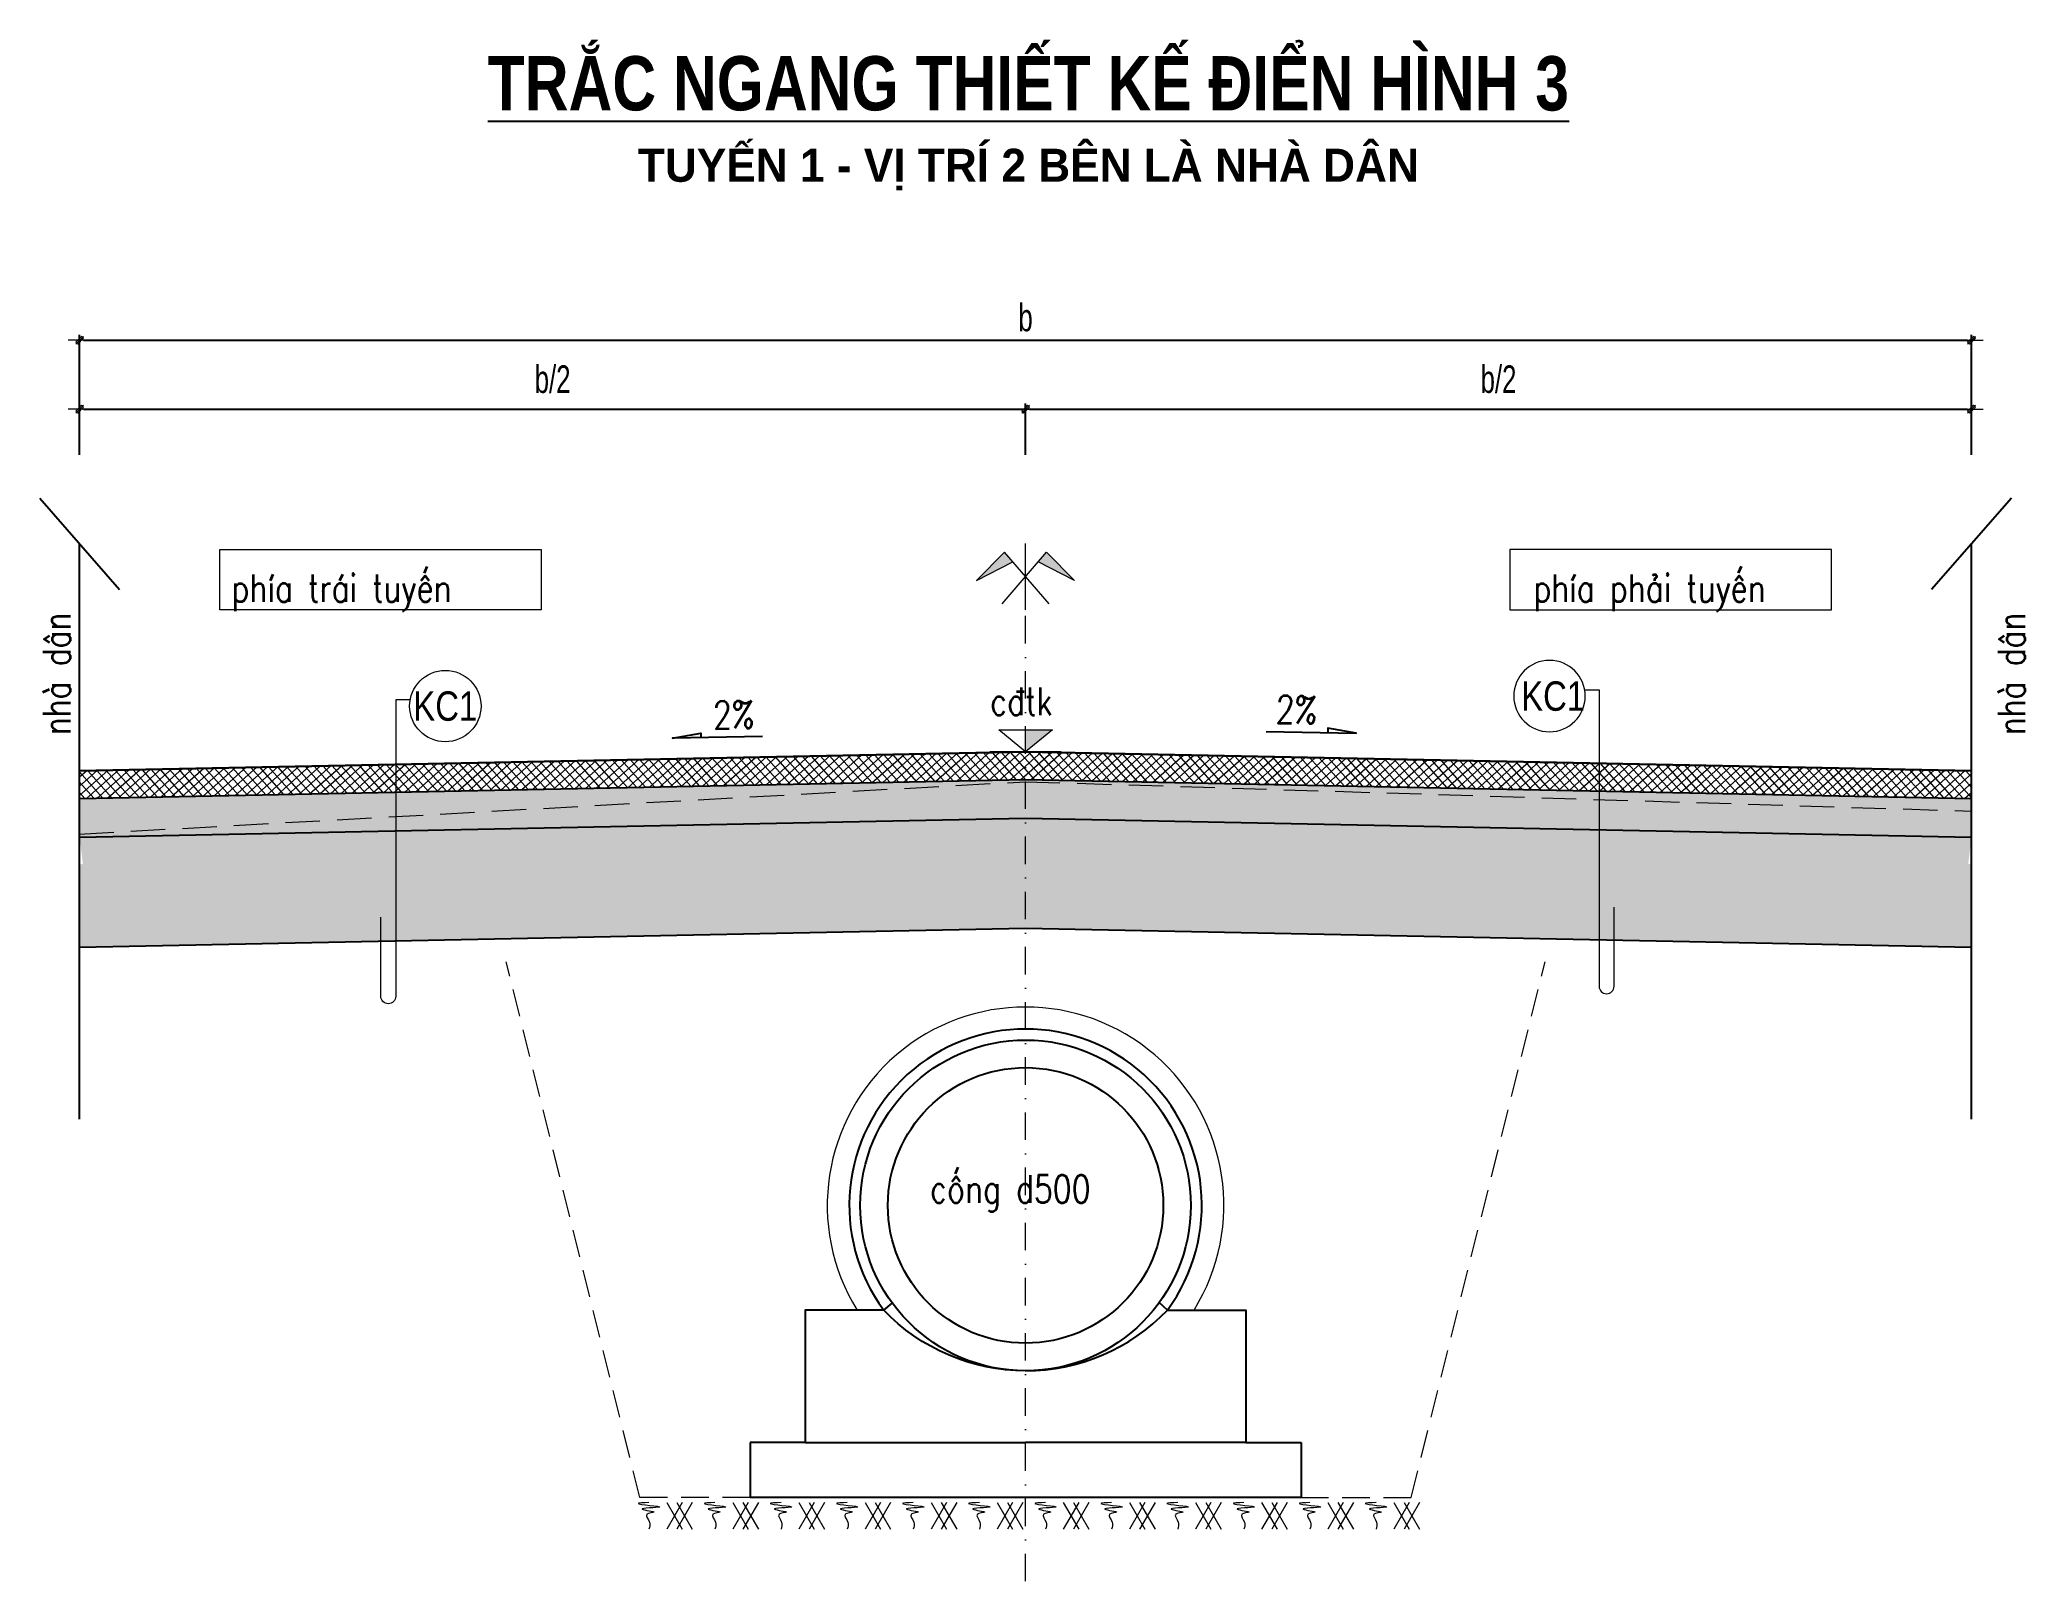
# Model space of a CAD drawing. Header units: millimetres. Extents: x -99113 to -65212, y 21211 to 34445.
# Drawn here: x -99113 to -95508, y 23989 to 26787 of the extents above; entities that cross this region are included whole.
import ezdxf
from ezdxf.enums import TextEntityAlignment as Align

# ---------------------------------------------------------------- set-up
doc = ezdxf.new("R2010")
doc.units = ezdxf.units.MM
doc.header["$MEASUREMENT"] = 0
doc.linetypes.add('DASHDOT', pattern=[1, 0.5, -0.25, 0, -0.25])
doc.linetypes.add('HIDDEN', pattern=[0.375, 0.25, -0.125])
for name, color, linetype, lineweight in [('LC Dim', 8, 'Continuous', 18), ('LC Hatch', 252, 'Continuous', 9), ('LC ISO', 153, 'Continuous', 13), ('LC MANH DUT', 35, 'HIDDEN', 5), ('LC Net dam 1', 30, 'Continuous', 30), ('LC Net khuat', 4, 'HIDDEN', 13), ('LC Net manh', 239, 'Continuous', 5), ('LC Net thay', 7, 'Continuous', 25), ('LC Net truc', 79, 'DASHDOT', 13), ('LC Text1', 3, 'Continuous', 20), ('LC Text2', 7, 'Continuous', 25)]:
    doc.layers.add(name, color=color, linetype=linetype, lineweight=lineweight)
doc.layers.add('NOI', color=4, linetype='Continuous')
doc.styles.add('General text 2', font='arial.ttf')
doc.styles.add('HOATBIF', font='hoatbif.shx', dxfattribs={"width": 0.7})
doc.styles.add('LC 1', font='')
doc.styles.add('LC 3', font='vnsimli.shx', dxfattribs={"width": 0.75})
doc.styles.add('LC3', font='', dxfattribs={"width": 0.8})
doc.styles.add('T1', font='Vnsimli.shx', dxfattribs={"width": 0.8})
doc.styles.get('LC 1').set_extended_font_data('.VnAvantH', bold=True)
doc.styles.get('LC3').set_extended_font_data('.VnArialH', bold=True)
doc.dimstyles.new('1-100(1-25)', dxfattribs={"dimscale": 25, "dimtxt": 2.5, "dimasz": 0.35, "dimexe": 0.5, "dimexo": 0, "dimgap": 0.8, "dimtad": 1, "dimdec": 0, "dimzin": 0, "dimdsep": 46, "dimtxsty": 'HOATBIF', "dimblk1": 'DOT', "dimblk2": 'DOT', "dimsah": 1, "dimcen": -1, "dimdle": 1, "dimclrd": 256, "dimclre": 256, "dimclrt": 4, "dimadec": 3, "dimazin": 2, "dimtfac": 0.3333333333333333, "dimtdec": 0, "dimtix": 1, "dimtmove": 2, "dimatfit": 3, "dimldrblk": 'DOT', "dimfxl": 1, "dimtvp": 0.8333333333333331, "dimtolj": 1, "dimtzin": 0, "dimarcsym": 0})

msp = doc.modelspace()

# ---------------------------------------------------------------- texts
at = {"layer": 'LC Text1', "color": 3, "style": 'LC 3', "width": 0.8}
for s, p in [('phÝa tr¸i tuyÕn', (-98764.7157165274, 25766.24093768778)), ('phÝa ph¶i tuyÕn', (-96401.54094520587, 25766.24093768782)), ('cèng d500', (-97496.51028930026, 24676.21556117011))]:
    msp.add_text(s, height=50.00000000001614, dxfattribs=at).set_placement(p)
for s, rotation, p in [('nhµ d©n', 90, (-99056.89089014496, 25524.69328447838)), ('nhµ d©n', 90, (-95508.41339063583, 25524.69328447739)), ('2%%%', 358.8542371618194, (-96869.4603913444, 25546.7549055111)), ('2%%%', 1.145762838173219, (-97890.05277268594, 25536.22590996175))]:
    msp.add_text(s, height=50.00000000001614, rotation=rotation, dxfattribs=at).set_placement(p)

# ---------------------------------------------------------------- blocks, each defined once
blk = doc.blocks.new('DXicon')
at = {"layer": 'LC Hatch', "ltscale": 50}
for points in [[(-1.154349116972298, 4.387132476264014), (-1.900887965879519, 5.256356237832733), (-4.44734485198569, 2.692980493407958)], [(4.447344852000242, 2.692980493397044), (1.900887965864968, 5.25635623783819), (1.154349116972298, 4.387132476258557)]]:
    blk.add_hatch(color=252, dxfattribs=at).paths.add_polyline_path(points)
at = {"layer": 'LC Net manh', "color": 8, "ltscale": 50}
for p, q in [((7.275957614183426e-12, 0.04307960732694482), (7.275957614183426e-12, 6.043079607326945)), ((-1.900887965864968, 5.25635623783819), (-4.447344851971138, 2.692980493418872)), ((-4.447344851971138, 2.692980493418872), (-1.154349116972298, 4.387132476264014)), ((-2.127212733117631, 0.5662843859008717), (1.900887965879519, 5.25635623783819)), ((2.127212733117631, 0.5662843859008717), (-1.900887965864968, 5.25635623783819)), ((4.44734485198569, 2.692980493418872), (1.15434911698685, 4.387132476264014)), ((1.900887965879519, 5.25635623783819), (4.44734485198569, 2.692980493418872))]:
    blk.add_line(p, q, dxfattribs=at)
blk = doc.blocks.new('Caodo1')
at = {"layer": 'LC Text1'}
blk.add_hatch(color=4, dxfattribs=at).paths.add_polyline_path([(3.638e-12, 200.210680454169), (3.638e-12, 3.166521039738275e-15), (243.3882687822297, 200.210680454169)])
at = {"layer": 'LC Text1', "color": 4}
for p, q in [((3.638e-12, 0), (3.638e-12, 200.2106804541654)), ((323.6303984126134, 0), (-323.6303984126098, 0))]:
    blk.add_line(p, q, dxfattribs=at)
blk.add_lwpolyline([(-243.3882687822297, 200.210680454169), (243.3882687822297, 200.210680454169), (3.638e-12, 0), (3.638e-12, 0)], close=True, dxfattribs=at)
at = {"layer": 'LC Text1', "color": 4, "style": 'T1', "width": 0.8}
blk.add_attdef('%%P0,00', text='', height=250, dxfattribs=at).set_placement((-39.04586973765618, 459.5053816559738), align=Align.MIDDLE_CENTER)
blk = doc.blocks.new('*U5')
at = {"layer": 'LC ISO'}
blk.add_circle((0, 0), 4.25, dxfattribs=at)
at = {"layer": 'LC Text1', "style": 'General text 2', "width": 0.8, "flags": 8}
blk.add_attdef('SYMBOL', text='', height=3.5, dxfattribs=at).set_placement((0, 0), align=Align.MIDDLE_CENTER)
blk = doc.blocks.new('DOT')
at = {"layer": 'LC Dim'}
blk.add_line((-3, 0), (3, 0), dxfattribs=at)
at = {"layer": 'LC Dim', "color": 4}
blk.add_line((-1, -1), (1, 1), dxfattribs=at)
blk.add_lwpolyline([(0.5, 1), (-1, -0.5), (-0.5, -1), (1, 0.5)], close=True, dxfattribs=at)
blk = doc.blocks.new('*D27')
at = {"layer": 'Defpoints', "color": 0, "transparency": 16777216}
for p in [(-97323.12833086653, 26116.18855099476), (-99040.17853527227, 26033.55800208036), (-97323.12833086653, 26033.55800208036)]:
    blk.add_point(p, dxfattribs=at)
at = {"layer": 'LC Dim', "lineweight": -2, "transparency": 16777216}
for p, q in [((-99040.17853527227, 26033.55800208036), (-99040.17853527227, 26126.18855099476)), ((-99033.17853527227, 26116.18855099476), (-97330.12833086653, 26116.18855099476)), ((-97323.12833086653, 26033.55800208036), (-97323.12833086653, 26126.18855099476))]:
    blk.add_line(p, q, dxfattribs=at)
at = {"layer": 'LC Dim', "lineweight": -2, "transparency": 16777216, "xscale": 7, "yscale": 7, "zscale": 7, "rotation": 180}
blk.add_blockref('DOT', (-99040.17853527227, 26116.18855099476), dxfattribs=at)
at = {"layer": 'LC Dim', "lineweight": -2, "transparency": 16777216, "xscale": 7, "yscale": 7, "zscale": 7}
blk.add_blockref('DOT', (-97323.12833086653, 26116.18855099476), dxfattribs=at)
at = {"layer": 'LC Dim', "color": 4, "transparency": 16777216, "insert": (-98181.6534330694, 26170.28378909), "char_height": 50, "attachment_point": 5, "style": 'HOATBIF'}
blk.add_mtext('\\A1;b/2', dxfattribs=at)
blk = doc.blocks.new('_Dot')
at = {"color": 0, "linetype": 'ByBlock', "lineweight": -2}
blk.add_line((-0.5, 0), (-1, 0), dxfattribs=at)
at = {"color": 0, "linetype": 'ByBlock', "const_width": 0.5}
blk.add_lwpolyline([(-0.25, 0, 1), (0.25, 0, 1)], format="xyb", close=True, dxfattribs=at)
blk = doc.blocks.new('*D28')
at = {"layer": 'Defpoints', "color": 0, "transparency": 16777216}
for p in [(-95606.07812646078, 26116.18855099476), (-97323.12833086653, 26033.55800208036), (-95606.07812646078, 26033.55800208036)]:
    blk.add_point(p, dxfattribs=at)
at = {"layer": 'LC Dim', "lineweight": -2, "transparency": 16777216}
for p, q in [((-97323.12833086653, 26033.55800208036), (-97323.12833086653, 26126.18855099476)), ((-97316.12833086653, 26116.18855099476), (-95613.07812646078, 26116.18855099476)), ((-95606.07812646078, 26033.55800208036), (-95606.07812646078, 26126.18855099476))]:
    blk.add_line(p, q, dxfattribs=at)
at = {"layer": 'LC Dim', "lineweight": -2, "transparency": 16777216, "xscale": 7, "yscale": 7, "zscale": 7, "rotation": 180}
blk.add_blockref('DOT', (-97323.12833086653, 26116.18855099476), dxfattribs=at)
at = {"layer": 'LC Dim', "lineweight": -2, "transparency": 16777216, "xscale": 7, "yscale": 7, "zscale": 7}
blk.add_blockref('DOT', (-95606.07812646078, 26116.18855099476), dxfattribs=at)
at = {"layer": 'LC Dim', "color": 4, "transparency": 16777216, "insert": (-96464.60322866365, 26170.28378909), "char_height": 50, "attachment_point": 5, "style": 'HOATBIF'}
blk.add_mtext('\\A1;b/2', dxfattribs=at)
blk = doc.blocks.new('*D29')
at = {"layer": 'Defpoints', "color": 0, "transparency": 16777216}
for p in [(-95606.07812646078, 26241.18855099476), (-99040.17853527227, 26033.55800208036), (-95606.07812646078, 26033.55800208036)]:
    blk.add_point(p, dxfattribs=at)
at = {"layer": 'LC Dim', "lineweight": -2, "transparency": 16777216}
for p, q in [((-99040.17853527227, 26033.55800208036), (-99040.17853527227, 26251.18855099476)), ((-99033.17853527227, 26241.18855099476), (-95613.07812646078, 26241.18855099476)), ((-95606.07812646078, 26033.55800208036), (-95606.07812646078, 26251.18855099476))]:
    blk.add_line(p, q, dxfattribs=at)
at = {"layer": 'LC Dim', "lineweight": -2, "transparency": 16777216, "xscale": 7, "yscale": 7, "zscale": 7, "rotation": 180}
blk.add_blockref('DOT', (-99040.17853527227, 26241.18855099476), dxfattribs=at)
at = {"layer": 'LC Dim', "lineweight": -2, "transparency": 16777216, "xscale": 7, "yscale": 7, "zscale": 7}
blk.add_blockref('DOT', (-95606.07812646078, 26241.18855099476), dxfattribs=at)
at = {"layer": 'LC Dim', "color": 4, "transparency": 16777216, "insert": (-97323.12833086652, 26282.18855099476), "char_height": 50, "attachment_point": 5, "style": 'HOATBIF'}
blk.add_mtext('\\A1;b', dxfattribs=at)
blk = doc.blocks.new('TIEUDE1')
at = {"layer": 'LC Text2', "color": 7, "style": 'LC 1'}
blk.add_attdef('TIªU§Ò', text='', height=5, dxfattribs=at).set_placement((0, 0), align=Align.BOTTOM_CENTER)
blk.add_attdef('TL', text='', height=3, dxfattribs=at).set_placement((0, -2), align=Align.TOP_CENTER)
blk = doc.blocks.new('mat dat')
at = {"layer": 'LC Net manh'}
for p, q in [((2.00000000003638, 1.818989403545856e-12), (3.732050807600899, -2.999999999998181)), ((3.732050807600899, 1.818989403545856e-12), (2.00000000003638, -2.999999999998181)), ((3.14573417804786, 1.818989403545856e-12), (4.877784985619655, -2.999999999998181)), ((4.877784985619655, 1.818989403545856e-12), (3.14573417804786, -2.999999999998181))]:
    blk.add_line(p, q, dxfattribs=at)
blk.add_spline([(3.637978807091713e-11, 1.818989403545856e-12), (-1.212821380155219, -0.1153853967716714), (1.212817757594166, -0.5192312380622752), (-0.7507943602031446, -0.75), (0.5775310579992947, -1.096154158707577), (-0.2310153212529258, -1.326922920643483), (0.05775201904179994, -2.192308317416973), (3.637978807091713e-11, -2.999999999998181)], degree=3, dxfattribs=at)
blk = doc.blocks.new('*U25')
at = {"layer": 'LC Net manh', "xscale": 16.16576126750787, "yscale": 16.16576126750787, "zscale": 16.16576126750787}
blk.add_blockref('mat dat', (-28.63747561891214, 24.2486419012324), dxfattribs=at)
blk = doc.blocks.new('*U26')
at = {"layer": 'LC Net manh', "color": 0, "linetype": 'ByBlock', "lineweight": -2, "transparency": 16777216}
for p in [(0, 0), (120, 0), (240.0000000000001, 0), (360.0000000000001, 0), (480.0000000000001, 0), (600.0000000000001, 0), (720.0000000000002, 0), (840.0000000000002, 0), (960.0000000000002, 0), (1080, 0), (1200, 0), (1320, 0)]:
    blk.add_blockref('*U25', p, dxfattribs=at)
blk = doc.blocks.new('CONGD500')
at = {"layer": 'LC Dim', "ltscale": 100}
blk.add_arc((0, 0), 360, 328.1445691756068, 211.8554308243932, dxfattribs=at)
at = {"layer": 'LC MANH DUT', "ltscale": 200}
for points in [[(-499.9878637912479, -530.0000000009968), (-699.987863791248, -530.0000000009968), (-943.0096044200473, 442.086962514255)], [(499.9878637912479, -530.0000000009968), (699.987863791248, -530.0000000009968), (943.0096044200473, 442.086962514255)]]:
    blk.add_lwpolyline(points, dxfattribs=at)
at = {"layer": 'LC Net thay'}
for p, q in [((-257.4878637910733, -190.0000000001091), (-241.8596542631567, -177.4934016793413)), ((257.4878637912479, -190.0000000009968), (242.6063762765116, -176.4713749875082)), ((-399.9878637912479, -430.0000000009968), (-499.9878637912479, -430.0000000009968)), ((-499.9878637912479, -430.0000000009968), (-499.9878637912479, -530.0000000009968)), ((399.9878637912479, -430.0000000009968), (499.9878637912479, -430.0000000009968)), ((499.9878637912479, -430.0000000009968), (499.9878637912479, -530.0000000009968)), ((499.9878637912479, -530.0000000009968), (-499.9878637912479, -530))]:
    blk.add_line(p, q, dxfattribs=at)
for points in [[(-1.455191522836685e-11, -300.1017067594512, -0.2048297771005066), (-257.4878637910733, -190.0000000008295), (-394.9878637912479, -190.0000000009968), (-399.9878637912479, -190.0000000009968), (-399.9878637912479, -430.0000000009968), (-1.455191522836685e-11, -430)], [(0, -300.1017067594512, 0.2048297771005066), (257.4878637910733, -190.0000000008295), (394.9878637912479, -190.0000000009968), (399.9878637912479, -190.0000000009968), (399.9878637912479, -430.0000000009968), (0, -430)]]:
    blk.add_lwpolyline(points, format="xyb", dxfattribs=at)
for radius in [300, 250]:
    blk.add_circle((0, 0), radius, dxfattribs=at)
blk.add_arc((0, 0), 320, 323.5764263575319, 216.4235736424681, dxfattribs=at)
at = {"layer": 'LC Net manh'}
blk.add_blockref('*U26', (-655.1548439420876, -563.3272894047259), dxfattribs=at)

# ---------------------------------------------------------------- dimensions: what is measured, and where the dimension line sits
at = {"layer": 'LC Dim', "color": 2}
for base, p1, p2, text, picture, middle in [((-95606.07812646078, 26241.18855099476), (-99040.17853527227, 26033.55800208036), (-95606.07812646078, 26033.55800208036), 'b', '*D29', (-97323.12833086652, 26282.18855099476)), ((-97323.12833086653, 26116.18855099476), (-99040.17853527227, 26033.55800208036), (-97323.12833086653, 26033.55800208036), 'b/2', '*D27', (-98181.6534330694, 26170.28378909)), ((-95606.07812646078, 26116.18855099476), (-97323.12833086653, 26033.55800208036), (-95606.07812646078, 26033.55800208036), 'b/2', '*D28', (-96464.60322866365, 26170.28378909))]:
    dim = msp.add_linear_dim(base=base, p1=p1, p2=p2, text=text, dimstyle='1-100(1-25)', override={"dimscale": 20, "dimfxl": 2, "dimarcsym": 1}, dxfattribs=at)
    dim.commit()
    dim.dimension.update_dxf_attribs({"geometry": picture, "text_midpoint": middle})

# ---------------------------------------------------------------- hatches: boundary and pattern name
at = {"layer": 'LC Hatch', "ltscale": 2}
h = msp.add_hatch(dxfattribs=at)
h.set_pattern_fill('ANSI37', color=256, scale=100, angle=-3.420554637738544, style=0)
h.set_pattern_definition([(41.57944536226145, (428.1969526317262, 2489.240757274252), (-8.295723753529897, 9.350452791449184), []), (131.5794453622615, (428.1969526317262, 2489.240757274252), (-9.350452791449182, -8.295723753529895), [])])
h.paths.add_polyline_path([(-95606.07812646098, 25409.71703342298), (-95606.07812646095, 25459.71703342298), (-97323.12833086653, 25494.05803751109), (-99040.17853527227, 25459.71703342298), (-99040.17853527227, 25409.71703342298), (-97323.12833086653, 25444.05803751109)])
at = {"layer": 'LC Hatch'}
h = msp.add_hatch(dxfattribs=at)
h.set_pattern_fill('AR-CONC', color=256, scale=3.75, angle=-3.420554637738544, style=0)
h.set_pattern_definition([(46.57944536226145, (428.1969526317262, 2489.240757274252), (26.70893628845909, -3.953823759861138), [2.8125, -30.9375]), (351.5794453622614, (428.1969526317262, 2489.240757274252), (-3.510937146935201, 28.46739828694888), [2.25, -24.75]), (97.03088982226146, (430.4226972906654, 2488.911271984689), (23.19799903956358, 24.51357424208389), [2.390257199999997, -26.29282919999998]), (42.76364536226146, (428.6444362647417, 2496.727395932434), (39.57991517355842, -8.58378037106958), [4.21875, -46.40625]), (93.21508085226137, (431.9427612353538, 2496.012079716576), (37.16689192639713, 34.37314025560197), [3.585387824999999, -39.43926599999998]), (347.7636093522614, (428.6444362647417, 2496.727395932434), (37.16689190208003, 34.37314023810065), [3.375, -37.1250000375]), (17.57944536226146, (432.2758846855795, 2494.631994451381), (21.44331023907765, -16.406841438122), [2.8125, -30.9375]), (322.5794453622615, (432.2758846855795, 2494.631994451381), (10.73053373365961, 26.60028365766619), [2.25, -24.75]), (68.03089010226145, (434.0628271931528, 2493.264757673953), (32.17384369557362, 10.1934421769366), [2.390257125, -26.2928292]), (34.07944536226146, (428.1969526317262, 2489.240757274252), (1.200004970087716, 12.43407329465147), [0, -24.45, 0, -25.125, 0, -24.84375]), (4.07944536226146, (428.1969526317262, 2489.240757274252), (10.7299967727084, 14.17549328533816), [0, -14.32499999999999, 0, -23.88749999999997, 0, -9.468749999999988]), (324.0794453622614, (419.8493505278529, 2489.739701525065), (19.93221375653621, -2.038684888904785), [0, -9.375, 0, -29.25, 0, -38.8125]), (314.0794453622614, (416.1060311987621, 2489.963443341574), (22.05449730746388, 2.442417824117876), [0, -12.1875, 0, -19.425, 0, -27.5625])])
h.paths.add_polyline_path([(-95606.0781264608, 25339.71703342297), (-95606.07812646098, 25409.71703342298), (-97323.12833086653, 25444.05803751109), (-99040.17853527227, 25409.71703342298), (-99040.17853527227, 25339.71703342297), (-97323.12833086653, 25374.05803751109)])
h = msp.add_hatch(dxfattribs=at)
h.set_pattern_fill('HONEY', color=256, scale=200, angle=-3.420554637738544, style=0)
h.set_pattern_definition([(356.5794453622615, (428.1969526317262, 2489.240757274252), (38.72496727080856, 19.37464605805241), [25, -50]), (116.5794453622615, (428.1969526317262, 2489.240757274252), (-36.14141931100968, 23.84948238821495), [25, -50]), (56.57944536226145, (428.1969526317262, 2489.240757274252), (2.583547959798869, 43.22412844626736), [-50, 25])])
h.paths.add_polyline_path([(-95606.07812646116, 25139.71703342298), (-95606.07812646106, 25290.17658396591), (-95611.96088563313, 25290.77644104511), (-95606.0781264608, 25339.71703342297), (-97323.12833086653, 25374.05803751109), (-99040.17853527227, 25339.71703342297), (-99034.29577609993, 25290.77644104511), (-99040.17853527225, 25290.17658396589), (-99040.17853527227, 25139.71703342298), (-97323.12833086653, 25174.05803751109)])

# ---------------------------------------------------------------- linework, layer by layer
for points in [[(-98785.86207697078, 25861.24093768778), (-98202.22453764193, 25861.24093768778), (-98202.22453764193, 25751.98384587355), (-98785.86207697078, 25751.98384587355)], [(-95860.39458476231, 25861.24093768783), (-96444.03212409116, 25861.24093768781), (-96444.03212409116, 25751.98384587358), (-95860.39458476231, 25751.9838458736)]]:
    msp.add_lwpolyline(points, close=True, dxfattribs=at)
at = {"layer": 'LC Net dam 1', "lineweight": 30}
msp.add_lwpolyline([(-99040.17853527227, 25459.71703342297), (-97323.12833086653, 25494.05803751109), (-95606.07812646097, 25459.71703342298)], dxfattribs=at)
at = {"layer": 'LC Net khuat', "linetype": 'HIDDEN', "ltscale": 250}
msp.add_lwpolyline([(-99040.83151037263, 25345.14934626866), (-97323.12833086653, 25440.18857450749), (-95606.07812646101, 25386.75786680643)], dxfattribs=at)
at = {"layer": 'LC Net manh', "color": 252}
for points in [[(-96308.29407846036, 25607.09974992864), (-96282.07355590192, 25607.09974992864), (-96282.07355590192, 25068.84889799996, 0.9999999999999999), (-96254.9692153287, 25068.84889799996), (-96254.9692153287, 25212.55929315059)], [(-98440.18752227341, 25588.93651939213), (-98466.40804483184, 25588.93651939213), (-98466.40804483184, 25050.68566746345, -0.9999999999999999), (-98493.51238540506, 25050.68566746345), (-98493.51238540506, 25194.39606261408)]]:
    msp.add_lwpolyline(points, format="xyb", dxfattribs=at)
at = {"layer": 'LC Net thay', "ltscale": 250}
for p, q in [((-99112.67853527227, 25954.77789600673), (-98967.67853527227, 25788.88280469518)), ((-95533.57812646069, 25954.7778960057), (-95678.57812646078, 25788.88280469424)), ((-99040.17853527227, 24827.65101104792), (-99040.17853527227, 25871.83035035096)), ((-95606.07812646133, 24827.65101104694), (-95606.07812646074, 25871.83035034998))]:
    msp.add_line(p, q, dxfattribs=at)
for points in [[(-99040.17853527227, 25409.71703342297), (-97323.12833086653, 25444.05803751109), (-95606.078126461, 25409.71703342298)], [(-99040.17853527227, 25339.71703342297), (-97323.12833086653, 25374.05803751109), (-95606.0781264608, 25339.71703342297)], [(-99040.17853527227, 25139.71703342297), (-97323.12833086653, 25174.05803751109), (-95606.07812646116, 25139.71703342298)]]:
    msp.add_lwpolyline(points, dxfattribs=at)
at = {"layer": 'LC Net truc', "color": 1, "ltscale": 100}
msp.add_line((-97323.12833086653, 23989.21324687827), (-97323.12833086653, 25752.24775674589), dxfattribs=at)
at = {"layer": 'NOI'}
for points in [[(-97800.81873110523, 25522.40237554385), (-97964.069099654, 25519.13736817287), (-97912.64294313382, 25528.46140503683), (-97912.71846159695, 25520.16438093398)], [(-96886.3279523932, 25531.48404148255), (-96723.07758384442, 25528.21903411157), (-96774.50374036461, 25537.54307097553), (-96774.42822190149, 25529.24604687269)]]:
    msp.add_lwpolyline(points, dxfattribs=at)

# ---------------------------------------------------------------- block references
at = {"layer": 'LC Hatch', "xscale": 19.9999994814425, "yscale": 19.9999994814425, "zscale": 19.9999994814425}
msp.add_blockref('DXicon', (-97323.12833086668, 25751.38616462169), dxfattribs=at)
at = {"layer": 'LC Net manh'}
ref = msp.add_blockref('*U5', (-98376.42862163755, 25577.36749298828), dxfattribs=dict(at, xscale=15.24705842815456, yscale=15.24705842815456, zscale=15.24705842815456))
ref.add_attrib('SYMBOL', 'KC1', dxfattribs={"layer": 'LC Text1', "height": 53.36470449856005, "style": 'General text 2', "width": 0.7999999999997138}).set_placement((-98376.42862163755, 25577.36749298828), align=Align.MIDDLE_CENTER)
ref = msp.add_blockref('*U5', (-96372.05297909622, 25595.53072352479), dxfattribs=dict(at, xscale=-15.24705842815456, yscale=15.24705842815456, zscale=15.24705842815456))
ref.add_attrib('SYMBOL', 'KC1', dxfattribs={"layer": 'LC Text1', "height": 53.36470449856005, "style": 'General text 2', "width": 0.7999999999997138}).set_placement((-96365.4715748852, 25595.53072352479), align=Align.MIDDLE_CENTER)
at = {"layer": 'LC Net thay', "color": 2}
msp.add_blockref('CONGD500', (-97323.12833086652, 24671.28565066574), dxfattribs=at)
at = {"layer": 'LC Text1'}
ref = msp.add_blockref('Caodo1', (-97323.12833086653, 25494.05803751109), dxfattribs=dict(at, xscale=0.1999999948311597, yscale=0.1999999948311597, zscale=0.1999999948311597))
ref.add_attrib('%%P0,00', 'c®tk', dxfattribs={"layer": 'LC Text2', "height": 49.99999870346772, "style": 'T1', "width": 0.8}).set_placement((-97330.93750461152, 25585.95911145927), align=Align.MIDDLE_CENTER)
at = {"layer": 'LC Text2'}
ref = msp.add_blockref('TIEUDE1', (-97318.04662951051, 26628.7309477336), dxfattribs=dict(at, xscale=20.00000000004366, yscale=20.00000000004366, zscale=20.00000000004366))
ref.add_attrib('TIªU§Ò', '%%UTR¾C ngang thiÕt kÕ §IÓN H×NH 3', dxfattribs={"color": 7, "height": 98.4882920506366, "style": 'LC3', "width": 0.8}).set_placement((-97318.04662951051, 26628.7309477336), align=Align.BOTTOM_CENTER)
ref.add_attrib('TL', 'tuyÕn 1 - vÞ trÝ 2 bªn lµ nhµ d©n', dxfattribs={"color": 7, "height": 60.00000000004167, "style": 'LC 1'}).set_placement((-97318.04662951051, 26588.73094773271), align=Align.TOP_CENTER)

msp.set_redraw_order([(e.dxf.handle, doc.entitydb.next_handle()) for e in msp.query("TEXT MTEXT ATTDEF DIMENSION ARC_DIMENSION")])  # texts and dimensions are drawn at this point

doc.saveas('drawing.dxf')
